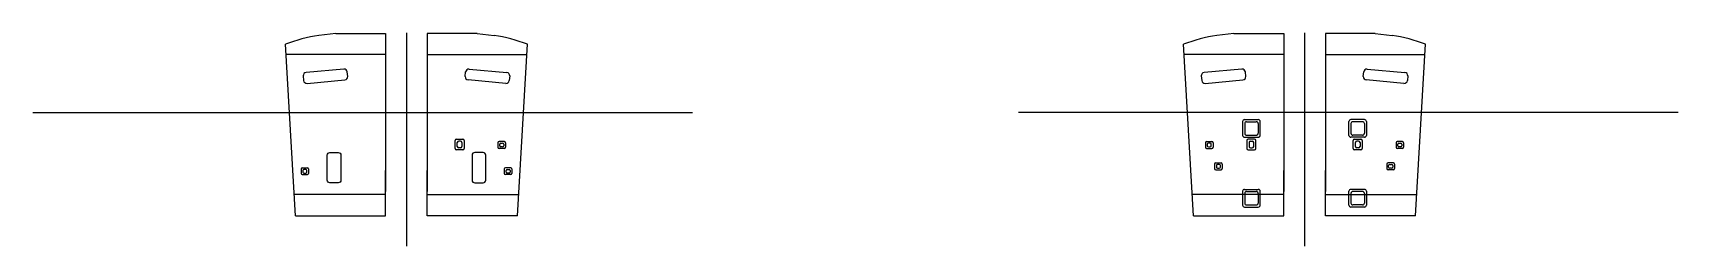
# Model space of a CAD drawing. Header units: millimetres. Extents: x 4754 to 10367, y 367 to 2510.
# Drawn here: x 5711 to 6955, y 1090 to 1251 of the extents above; entities that cross this region are included whole.
import ezdxf

# ---------------------------------------------------------------- set-up
doc = ezdxf.new("R2010")
doc.units = ezdxf.units.MM
doc.layers.get('Defpoints').update_dxf_attribs({"color": 2})
doc.layers.add('图层3', color=1, linetype='Continuous')

msp = doc.modelspace()

# ---------------------------------------------------------------- linework, layer by layer
at = {"layer": 'Defpoints'}
for p, q in [((5939.52397, 1250.80839), (5926.72904, 1249.41031)), ((5939.52397, 1250.80839), (5977.22397, 1250.80839)), ((5977.22397, 1250.80839), (5977.22397, 1130.92522)), ((5977.22397, 1250.80839), (5977.22397, 1234.80839)), ((5992.99066, 1251.354), (5992.99066, 1089.50104)), ((6046.45736, 1250.80839), (6008.75736, 1250.80839)), ((6008.75736, 1250.80839), (6008.75736, 1130.92522)), ((6008.75736, 1250.80839), (6008.75736, 1234.80839)), ((6046.45736, 1250.80839), (6059.25229, 1249.41031)), ((6618.65936, 1250.80839), (6605.86443, 1249.41031)), ((6618.65936, 1250.80839), (6656.35936, 1250.80839)), ((6656.35936, 1250.80839), (6656.35936, 1130.92522)), ((6656.35936, 1250.80839), (6656.35936, 1234.80839)), ((6672.12605, 1251.354), (6672.12605, 1089.50104)), ((6725.59274, 1250.80839), (6687.89274, 1250.80839)), ((6687.89274, 1250.80839), (6687.89274, 1130.92522)), ((6687.89274, 1250.80839), (6687.89274, 1234.80839)), ((6725.59274, 1250.80839), (6738.38767, 1249.41031)), ((5908.98756, 1112.62262), (5901.49494, 1242.73882)), ((5977.22397, 1234.80839), (5902.02636, 1234.80839)), ((6008.75736, 1234.80839), (6083.95497, 1234.80839)), ((6076.99377, 1112.62262), (6084.48639, 1242.73882)), ((6588.12295, 1112.62262), (6580.63032, 1242.73882)), ((6656.35936, 1234.80839), (6581.16174, 1234.80839)), ((6687.89274, 1234.80839), (6763.09036, 1234.80839)), ((6756.12915, 1112.62262), (6763.62178, 1242.73882)), ((5945.61606, 1223.83195), (5917.09478, 1221.25384)), ((5948.53733, 1218.17351), (5948.22238, 1221.65776)), ((6037.444, 1218.17351), (6037.75895, 1221.65776)), ((6040.36527, 1223.83195), (6068.88655, 1221.25384)), ((6624.75144, 1223.83195), (6596.23017, 1221.25384)), ((6627.67271, 1218.17351), (6627.35776, 1221.65776)), ((6716.57939, 1218.17351), (6716.89434, 1221.65776)), ((6719.50066, 1223.83195), (6748.02193, 1221.25384)), ((5914.92059, 1218.64752), (5915.23554, 1215.16327)), ((5917.84186, 1212.98907), (5946.36313, 1215.56719)), ((6068.13947, 1212.98907), (6039.6182, 1215.56719)), ((6071.06074, 1218.64752), (6070.74579, 1215.16327)), ((6594.05598, 1218.64752), (6594.37093, 1215.16327)), ((6596.97724, 1212.98907), (6625.49852, 1215.56719)), ((6747.27486, 1212.98907), (6718.75358, 1215.56719)), ((6750.19613, 1218.64752), (6749.88117, 1215.16327)), ((6625.32931, 1184.11037), (6625.32931, 1173.58084)), ((6626.73587, 1185.51693), (6637.1802, 1185.51693)), ((6626.86354, 1182.54408), (6626.86354, 1175.13213)), ((6628.2701, 1183.95064), (6635.66025, 1183.95064)), ((6637.06681, 1182.54408), (6637.06681, 1175.13213)), ((6638.58676, 1173.58084), (6638.58676, 1184.11037)), ((6705.66534, 1173.58084), (6705.66534, 1184.11037)), ((6717.51624, 1185.51693), (6707.0719, 1185.51693)), ((6707.18529, 1182.54408), (6707.18529, 1175.13213)), ((6715.98201, 1183.95064), (6708.59185, 1183.95064)), ((6717.38857, 1182.54408), (6717.38857, 1175.13213)), ((6718.9228, 1184.11037), (6718.9228, 1173.58084)), ((6029.70209, 1163.63502), (6029.70209, 1169.55652)), ((6030.82733, 1170.68177), (6035.54025, 1170.68177)), ((6036.6655, 1169.55652), (6036.6655, 1163.63502)), ((6626.73587, 1172.17428), (6637.1802, 1172.17428)), ((6628.2701, 1173.72557), (6635.66025, 1173.72557)), ((6628.45122, 1169.55652), (6628.45122, 1163.63502)), ((6634.28938, 1170.68177), (6629.57647, 1170.68177)), ((6635.41463, 1163.63502), (6635.41463, 1169.55652)), ((6717.51624, 1172.17428), (6707.0719, 1172.17428)), ((6715.98201, 1173.72557), (6708.59185, 1173.72557)), ((6708.83747, 1163.63502), (6708.83747, 1169.55652)), ((6709.96272, 1170.68177), (6714.67563, 1170.68177)), ((6715.80088, 1169.55652), (6715.80088, 1163.63502)), ((6035.54025, 1162.50978), (6030.82733, 1162.50978)), ((6031.41704, 1165.22724), (6031.41704, 1168.11242)), ((6033.85991, 1169.23767), (6032.54229, 1169.23767)), ((6033.85991, 1164.10199), (6032.54229, 1164.10199)), ((6034.98516, 1168.11242), (6034.98516, 1165.22724)), ((6062.17332, 1168.02021), (6062.17332, 1164.56249)), ((6067.0285, 1168.86414), (6063.01726, 1168.86414)), ((6067.0285, 1163.71855), (6063.01726, 1163.71855)), ((6063.47821, 1165.71542), (6063.47821, 1166.81676)), ((6064.32215, 1167.6607), (6065.71974, 1167.6607)), ((6065.71974, 1164.87149), (6064.32215, 1164.87149)), ((6066.56367, 1166.81676), (6066.56367, 1165.71542)), ((6067.87244, 1168.02021), (6067.87244, 1164.56249)), ((6597.24428, 1168.02021), (6597.24428, 1164.56249)), ((6598.08821, 1168.86414), (6602.09946, 1168.86414)), ((6598.08821, 1163.71855), (6602.09946, 1163.71855)), ((6598.55304, 1166.81676), (6598.55304, 1165.71542)), ((6600.79457, 1167.6607), (6599.39698, 1167.6607)), ((6599.39698, 1164.87149), (6600.79457, 1164.87149)), ((6601.6385, 1165.71542), (6601.6385, 1166.81676)), ((6602.94339, 1168.02021), (6602.94339, 1164.56249)), ((6629.57647, 1162.50978), (6634.28938, 1162.50978)), ((6630.13156, 1168.11242), (6630.13156, 1165.22724)), ((6631.25681, 1169.23767), (6632.57443, 1169.23767)), ((6631.25681, 1164.10199), (6632.57443, 1164.10199)), ((6633.69968, 1165.22724), (6633.69968, 1168.11242)), ((6714.67563, 1162.50978), (6709.96272, 1162.50978)), ((6710.55243, 1165.22724), (6710.55243, 1168.11242)), ((6712.99529, 1169.23767), (6711.67767, 1169.23767)), ((6712.99529, 1164.10199), (6711.67767, 1164.10199)), ((6714.12054, 1168.11242), (6714.12054, 1165.22724)), ((6741.30871, 1168.02021), (6741.30871, 1164.56249)), ((6746.16389, 1168.86414), (6742.15264, 1168.86414)), ((6746.16389, 1163.71855), (6742.15264, 1163.71855)), ((6742.6136, 1165.71542), (6742.6136, 1166.81676)), ((6743.45753, 1167.6607), (6744.85512, 1167.6607)), ((6744.85512, 1164.87149), (6743.45753, 1164.87149)), ((6745.69906, 1166.81676), (6745.69906, 1165.71542)), ((6747.00782, 1168.02021), (6747.00782, 1164.56249)), ((5913.28139, 1148.07752), (5913.28139, 1144.61981)), ((5914.12533, 1148.92146), (5918.13657, 1148.92146)), ((5914.59016, 1146.87408), (5914.59016, 1145.77274)), ((5916.83168, 1147.71801), (5915.4341, 1147.71801)), ((5915.4341, 1144.9288), (5916.83168, 1144.9288)), ((5917.67562, 1145.77274), (5917.67562, 1146.87408)), ((5918.98051, 1148.07752), (5918.98051, 1144.61981)), ((5977.22397, 1112.62262), (5977.22397, 1146.92522)), ((6008.75736, 1112.62262), (6008.75736, 1146.92522)), ((6067.00082, 1148.07752), (6067.00082, 1144.61981)), ((6071.856, 1148.92146), (6067.84476, 1148.92146)), ((6068.30571, 1145.77274), (6068.30571, 1146.87408)), ((6069.14965, 1147.71801), (6070.54723, 1147.71801)), ((6070.54723, 1144.9288), (6069.14965, 1144.9288)), ((6071.39117, 1146.87408), (6071.39117, 1145.77274)), ((6072.69994, 1148.07752), (6072.69994, 1144.61981)), ((6604.11544, 1151.84457), (6604.11544, 1148.38685)), ((6604.95938, 1152.6885), (6608.97062, 1152.6885)), ((6604.95938, 1147.54291), (6608.97062, 1147.54291)), ((6605.42421, 1150.64112), (6605.42421, 1149.53978)), ((6607.66573, 1151.48505), (6606.26815, 1151.48505)), ((6606.26815, 1148.69584), (6607.66573, 1148.69584)), ((6608.50967, 1149.53978), (6608.50967, 1150.64112)), ((6609.81456, 1151.84457), (6609.81456, 1148.38685)), ((6656.35936, 1112.62262), (6656.35936, 1146.92522)), ((6687.89274, 1112.62262), (6687.89274, 1146.92522)), ((6734.43754, 1151.84457), (6734.43754, 1148.38685)), ((6739.29272, 1152.6885), (6735.28148, 1152.6885)), ((6739.29272, 1147.54291), (6735.28148, 1147.54291)), ((6735.74243, 1149.53978), (6735.74243, 1150.64112)), ((6736.58637, 1151.48505), (6737.98396, 1151.48505)), ((6737.98396, 1148.69584), (6736.58637, 1148.69584)), ((6738.82789, 1150.64112), (6738.82789, 1149.53978)), ((6740.13666, 1151.84457), (6740.13666, 1148.38685)), ((5914.12533, 1143.77587), (5918.13657, 1143.77587)), ((6071.856, 1143.77587), (6067.84476, 1143.77587)), ((6626.73587, 1132.53874), (6637.1802, 1132.53874)), ((6717.51624, 1132.53874), (6707.0719, 1132.53874)), ((5977.22397, 1128.62262), (5908.06622, 1128.62262)), ((6008.75736, 1128.62262), (6077.91511, 1128.62262)), ((6656.35936, 1128.62262), (6587.2016, 1128.62262)), ((6625.32931, 1131.13218), (6625.32931, 1120.60265)), ((6626.86354, 1129.56589), (6626.86354, 1122.15394)), ((6628.2701, 1130.97245), (6635.66025, 1130.97245)), ((6628.2701, 1120.74738), (6635.66025, 1120.74738)), ((6637.06681, 1129.56589), (6637.06681, 1122.15394)), ((6638.58676, 1120.60265), (6638.58676, 1131.13218)), ((6687.89274, 1128.62262), (6757.0505, 1128.62262)), ((6705.66534, 1120.60265), (6705.66534, 1131.13218)), ((6707.18529, 1129.56589), (6707.18529, 1122.15394)), ((6715.98201, 1130.97245), (6708.59185, 1130.97245)), ((6715.98201, 1120.74738), (6708.59185, 1120.74738)), ((6717.38857, 1129.56589), (6717.38857, 1122.15394)), ((6718.9228, 1131.13218), (6718.9228, 1120.60265)), ((5908.98756, 1112.62262), (5977.22397, 1112.62262)), ((6076.99377, 1112.62262), (6008.75736, 1112.62262)), ((6588.12295, 1112.62262), (6656.35936, 1112.62262)), ((6626.73587, 1119.19609), (6637.1802, 1119.19609)), ((6756.12915, 1112.62262), (6687.89274, 1112.62262)), ((6717.51624, 1119.19609), (6707.0719, 1119.19609))]:
    msp.add_line(p, q, dxfattribs=at)
for points in [[(5935.08883, 1160.52733), (5941.39935, 1160.52733, -0.4142135624), (5943.39935, 1158.52733), (5943.39935, 1139.5767, -0.4142135624), (5941.39935, 1137.5767), (5935.08883, 1137.5767, -0.4142135624), (5933.08883, 1139.5767), (5933.08883, 1158.52733, -0.4142135624)], [(6050.8925, 1160.52733), (6044.58198, 1160.52733, 0.4142135624), (6042.58198, 1158.52733), (6042.58198, 1139.5767, 0.4142135624), (6044.58198, 1137.5767), (6050.8925, 1137.5767, 0.4142135624), (6052.8925, 1139.5767), (6052.8925, 1158.52733, 0.4142135624)]]:
    msp.add_lwpolyline(points, format="xyb", close=True, dxfattribs=at)
for centre, radius, start, end in [((5947.27244, 1120.64909), 130.38973, 99.06493934, 110.55351809), ((6038.70889, 1120.64909), 130.38973, 69.44648191, 80.93506066), ((6626.40783, 1120.64909), 130.38973, 99.06493934, 110.55351809), ((6717.84427, 1120.64909), 130.38973, 69.44648191, 80.93506066), ((5917.31085, 1218.86358), 2.4, 95.16509081, 185.16509081), ((5945.83212, 1221.4417), 2.4, 5.16509081, 95.16509081), ((6040.14921, 1221.4417), 2.4, 84.83490919, 174.83490919), ((6068.67048, 1218.86358), 2.4, 354.83490919, 84.83490919), ((6596.44623, 1218.86358), 2.4, 95.16509081, 185.16509081), ((6624.96751, 1221.4417), 2.4, 5.16509081, 95.16509081), ((6719.2846, 1221.4417), 2.4, 84.83490919, 174.83490919), ((6747.80587, 1218.86358), 2.4, 354.83490919, 84.83490919), ((5917.6258, 1215.37933), 2.4, 185.16509081, 275.16509081), ((5946.14707, 1217.95745), 2.4, 275.16509081, 5.16509081), ((6039.83426, 1217.95745), 2.4, 174.83490919, 264.83490919), ((6068.35553, 1215.37933), 2.4, 264.83490919, 354.83490919), ((6596.76118, 1215.37933), 2.4, 185.16509081, 275.16509081), ((6625.28246, 1217.95745), 2.4, 275.16509081, 5.16509081), ((6718.96964, 1217.95745), 2.4, 174.83490919, 264.83490919), ((6747.49092, 1215.37933), 2.4, 264.83490919, 354.83490919), ((6626.73587, 1184.11037), 1.40656, 90, 180), ((6628.2701, 1182.54408), 1.40656, 90, 180), ((6635.66025, 1182.54408), 1.40656, 0, 90), ((6637.1802, 1184.11037), 1.40656, 0, 90), ((6707.0719, 1184.11037), 1.40656, 90, 180), ((6708.59185, 1182.54408), 1.40656, 90, 180), ((6715.98201, 1182.54408), 1.40656, 0, 90), ((6717.51624, 1184.11037), 1.40656, 0, 90), ((6030.82733, 1169.55652), 1.12525, 90, 180), ((6035.54025, 1169.55652), 1.12525, 0, 90), ((6626.73587, 1173.58084), 1.40656, 180, 270), ((6628.2701, 1175.13213), 1.40656, 180, 270), ((6629.57647, 1169.55652), 1.12525, 90, 180), ((6634.28938, 1169.55652), 1.12525, 0, 90), ((6635.66025, 1175.13213), 1.40656, 270, 0), ((6637.1802, 1173.58084), 1.40656, 270, 0), ((6707.0719, 1173.58084), 1.40656, 180, 270), ((6708.59185, 1175.13213), 1.40656, 180, 270), ((6709.96272, 1169.55652), 1.12525, 90, 180), ((6714.67563, 1169.55652), 1.12525, 0, 90), ((6715.98201, 1175.13213), 1.40656, 270, 0), ((6717.51624, 1173.58084), 1.40656, 270, 0), ((6030.82733, 1163.63502), 1.12525, 180, 270), ((6032.54229, 1168.11242), 1.12525, 90, 180), ((6032.54229, 1165.22724), 1.12525, 180, 270), ((6033.85991, 1168.11242), 1.12525, 0, 90), ((6033.85991, 1165.22724), 1.12525, 270, 0), ((6035.54025, 1163.63502), 1.12525, 270, 0), ((6063.01726, 1168.02021), 0.84394, 90, 180), ((6063.01726, 1164.56249), 0.84394, 180, 270), ((6064.32215, 1166.81676), 0.84394, 90, 180), ((6064.32215, 1165.71542), 0.84394, 180, 270), ((6065.71974, 1166.81676), 0.84394, 0, 90), ((6065.71974, 1165.71542), 0.84394, 270, 0), ((6067.0285, 1168.02021), 0.84394, 0, 90), ((6067.0285, 1164.56249), 0.84394, 270, 0), ((6598.08821, 1168.02021), 0.84394, 90, 180), ((6598.08821, 1164.56249), 0.84394, 180, 270), ((6599.39698, 1166.81676), 0.84394, 90, 180), ((6599.39698, 1165.71542), 0.84394, 180, 270), ((6600.79457, 1166.81676), 0.84394, 0, 90), ((6600.79457, 1165.71542), 0.84394, 270, 0), ((6602.09946, 1168.02021), 0.84394, 0, 90), ((6602.09946, 1164.56249), 0.84394, 270, 0), ((6629.57647, 1163.63502), 1.12525, 180, 270), ((6631.25681, 1168.11242), 1.12525, 90, 180), ((6631.25681, 1165.22724), 1.12525, 180, 270), ((6632.57443, 1168.11242), 1.12525, 0, 90), ((6632.57443, 1165.22724), 1.12525, 270, 0), ((6634.28938, 1163.63502), 1.12525, 270, 0), ((6709.96272, 1163.63502), 1.12525, 180, 270), ((6711.67767, 1168.11242), 1.12525, 90, 180), ((6711.67767, 1165.22724), 1.12525, 180, 270), ((6712.99529, 1168.11242), 1.12525, 0, 90), ((6712.99529, 1165.22724), 1.12525, 270, 0), ((6714.67563, 1163.63502), 1.12525, 270, 0), ((6742.15264, 1168.02021), 0.84394, 90, 180), ((6742.15264, 1164.56249), 0.84394, 180, 270), ((6743.45753, 1166.81676), 0.84394, 90, 180), ((6743.45753, 1165.71542), 0.84394, 180, 270), ((6744.85512, 1166.81676), 0.84394, 0, 90), ((6744.85512, 1165.71542), 0.84394, 270, 0), ((6746.16389, 1168.02021), 0.84394, 0, 90), ((6746.16389, 1164.56249), 0.84394, 270, 0), ((5914.12533, 1148.07752), 0.84394, 90, 180), ((5914.12533, 1144.61981), 0.84394, 180, 270), ((5915.4341, 1146.87408), 0.84394, 90, 180), ((5915.4341, 1145.77274), 0.84394, 180, 270), ((5916.83168, 1146.87408), 0.84394, 0, 90), ((5916.83168, 1145.77274), 0.84394, 270, 0), ((5918.13657, 1148.07752), 0.84394, 0, 90), ((5918.13657, 1144.61981), 0.84394, 270, 0), ((6067.84476, 1148.07752), 0.84394, 90, 180), ((6067.84476, 1144.61981), 0.84394, 180, 270), ((6069.14965, 1146.87408), 0.84394, 90, 180), ((6069.14965, 1145.77274), 0.84394, 180, 270), ((6070.54723, 1146.87408), 0.84394, 0, 90), ((6070.54723, 1145.77274), 0.84394, 270, 0), ((6071.856, 1148.07752), 0.84394, 0, 90), ((6071.856, 1144.61981), 0.84394, 270, 0), ((6604.95938, 1151.84457), 0.84394, 90, 180), ((6604.95938, 1148.38685), 0.84394, 180, 270), ((6606.26815, 1150.64112), 0.84394, 90, 180), ((6606.26815, 1149.53978), 0.84394, 180, 270), ((6607.66573, 1150.64112), 0.84394, 0, 90), ((6607.66573, 1149.53978), 0.84394, 270, 0), ((6608.97062, 1151.84457), 0.84394, 0, 90), ((6608.97062, 1148.38685), 0.84394, 270, 0), ((6735.28148, 1151.84457), 0.84394, 90, 180), ((6735.28148, 1148.38685), 0.84394, 180, 270), ((6736.58637, 1150.64112), 0.84394, 90, 180), ((6736.58637, 1149.53978), 0.84394, 180, 270), ((6737.98396, 1150.64112), 0.84394, 0, 90), ((6737.98396, 1149.53978), 0.84394, 270, 0), ((6739.29272, 1151.84457), 0.84394, 0, 90), ((6739.29272, 1148.38685), 0.84394, 270, 0), ((6626.73587, 1131.13218), 1.40656, 90, 180), ((6637.1802, 1131.13218), 1.40656, 0, 90), ((6707.0719, 1131.13218), 1.40656, 90, 180), ((6717.51624, 1131.13218), 1.40656, 0, 90), ((6626.73587, 1120.60265), 1.40656, 180, 270), ((6628.2701, 1129.56589), 1.40656, 90, 180), ((6628.2701, 1122.15394), 1.40656, 180, 270), ((6635.66025, 1129.56589), 1.40656, 0, 90), ((6635.66025, 1122.15394), 1.40656, 270, 0), ((6637.1802, 1120.60265), 1.40656, 270, 0), ((6707.0719, 1120.60265), 1.40656, 180, 270), ((6708.59185, 1129.56589), 1.40656, 90, 180), ((6708.59185, 1122.15394), 1.40656, 180, 270), ((6715.98201, 1129.56589), 1.40656, 0, 90), ((6715.98201, 1122.15394), 1.40656, 270, 0), ((6717.51624, 1120.60265), 1.40656, 270, 0)]:
    msp.add_arc(centre, radius, start, end, dxfattribs=at)
at = {"layer": '图层3'}
for p, q in [((5710.5046, 1190.8668), (6209.21466, 1190.8668)), ((6954.61212, 1190.8668), (6455.90206, 1190.8668))]:
    msp.add_line(p, q, dxfattribs=at)

doc.saveas('drawing.dxf')
